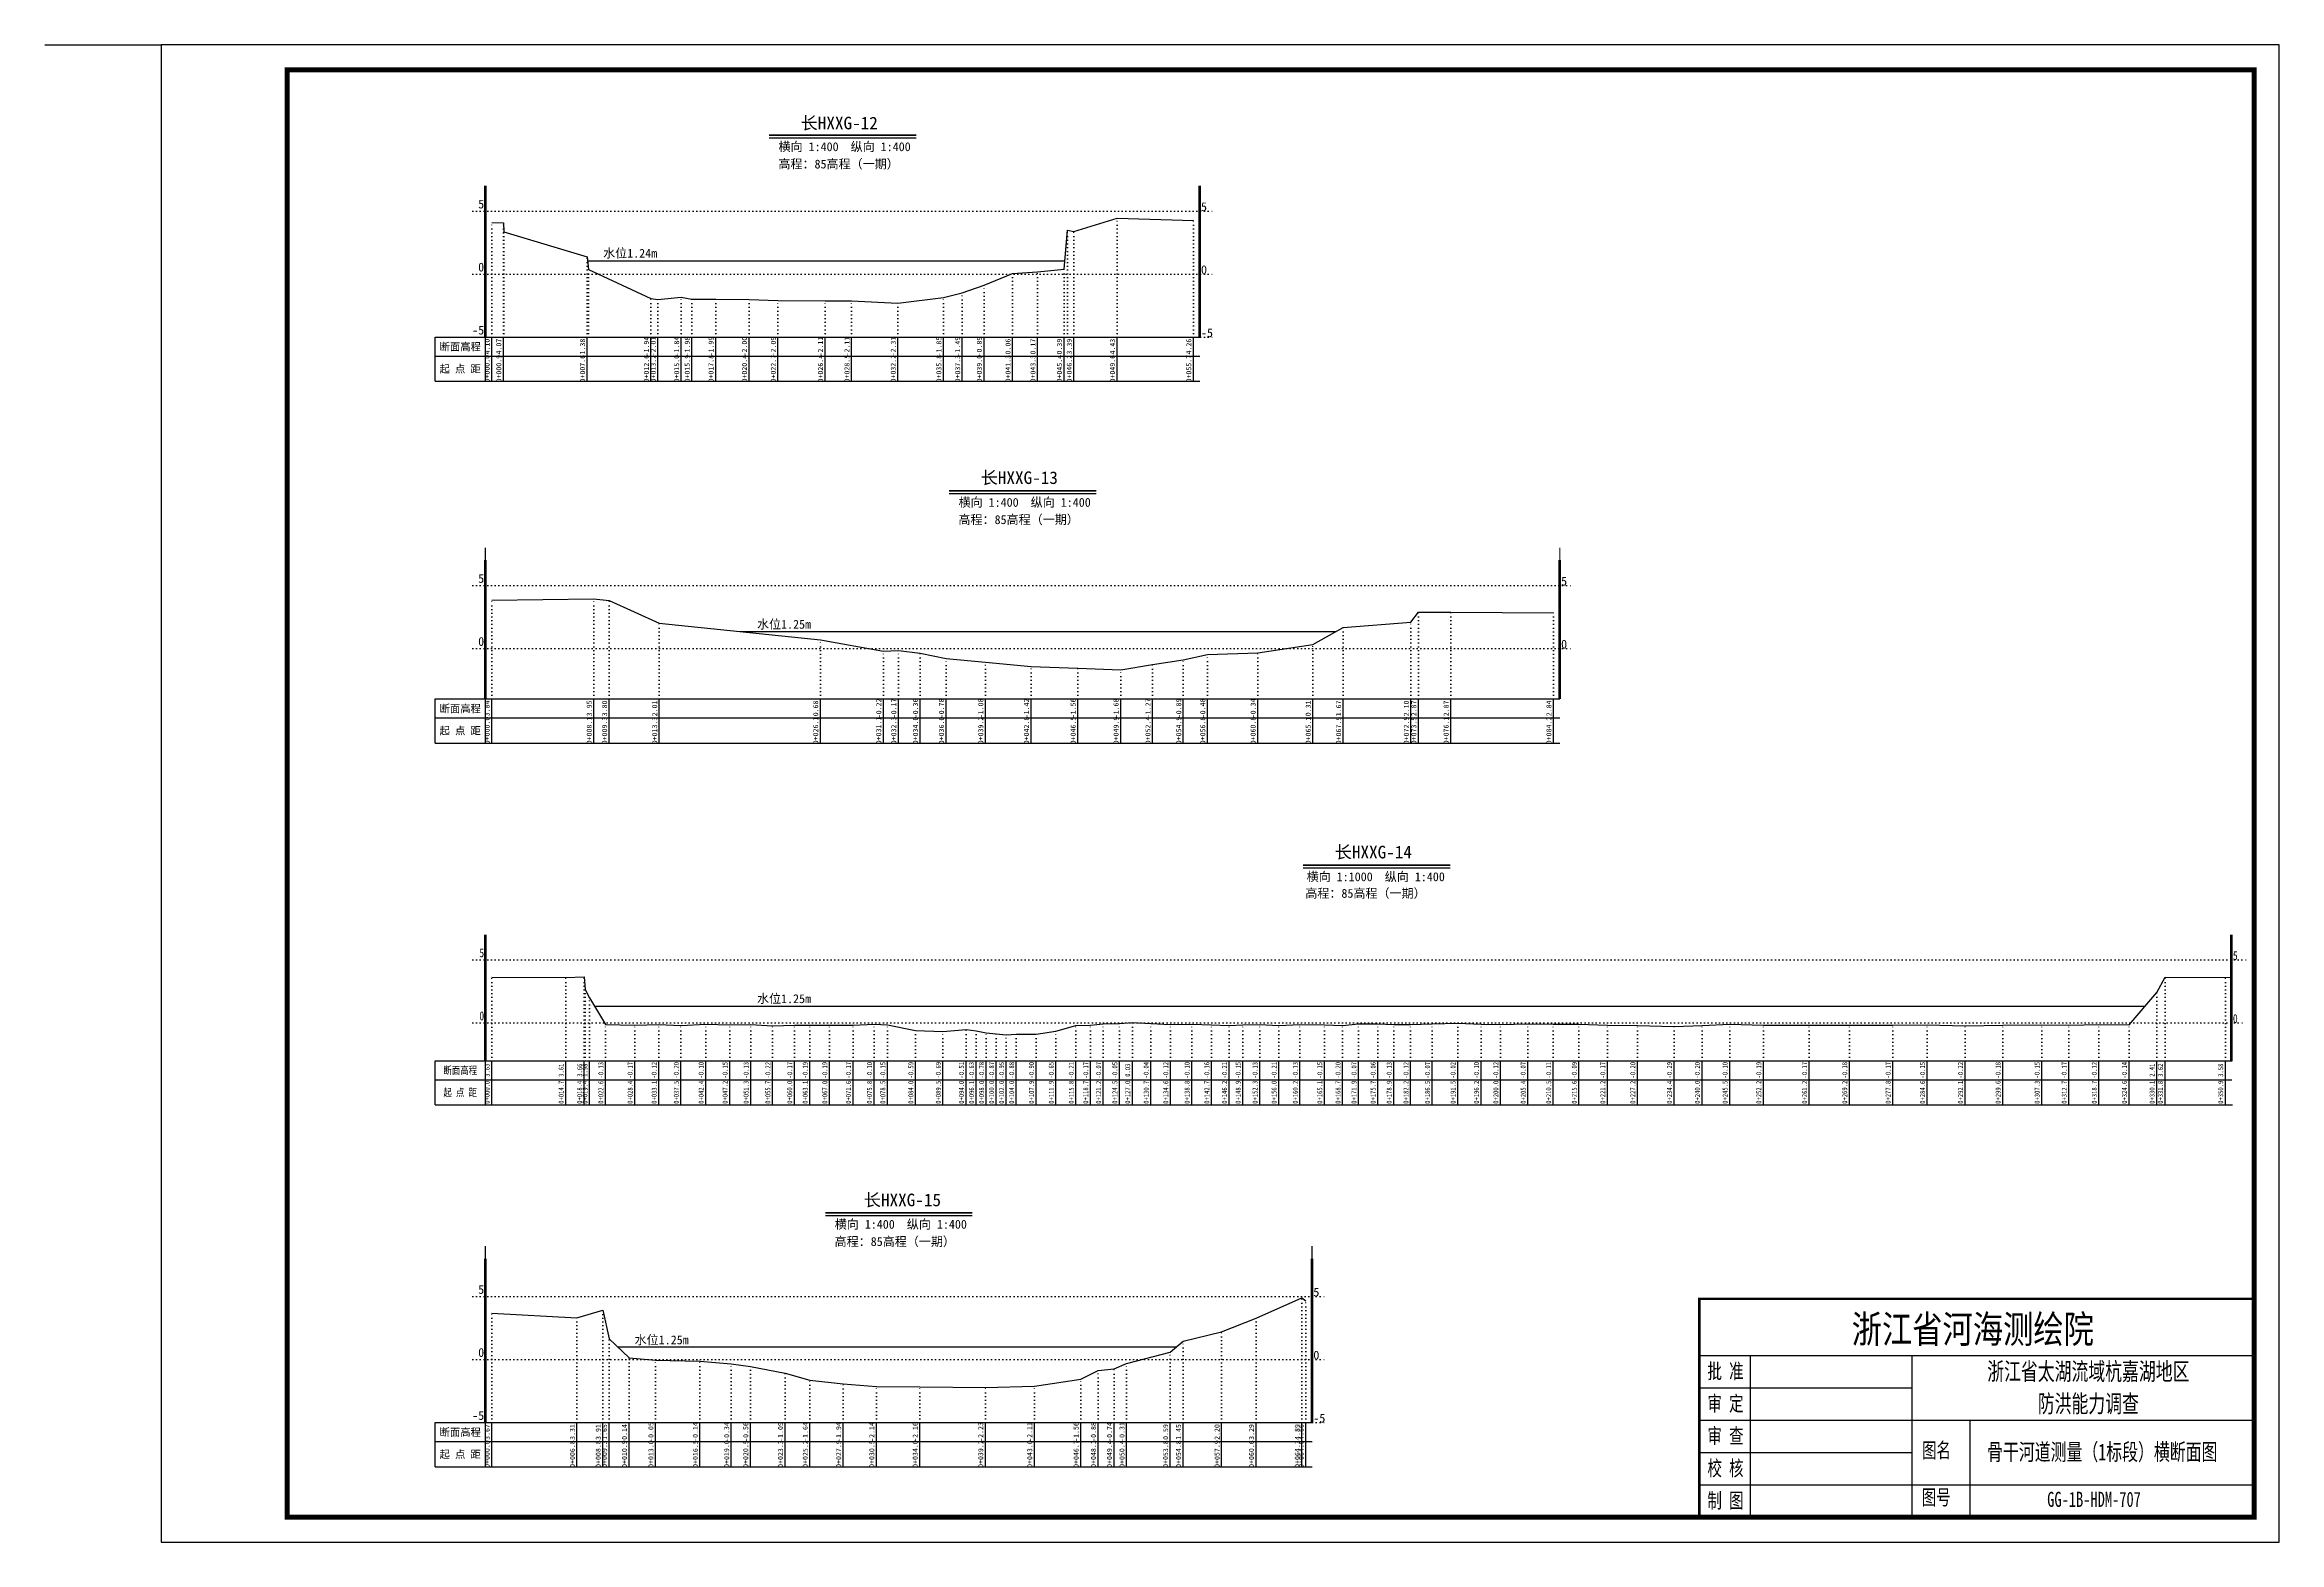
# Model space of a CAD drawing. Header units: millimetres. Extents: x 518104 to 520297, y 3371901 to 3372198.
# Drawn here: x 519410.5 to 519853.5, y 3371900.9 to 3372197.9 of the extents above; entities that cross this region are included whole.
import ezdxf
from ezdxf.enums import TextEntityAlignment as Align

# ---------------------------------------------------------------- set-up
doc = ezdxf.new("R2010")
doc.units = ezdxf.units.MM
doc.header["$LTSCALE"] = 0.4
doc.header["$MEASUREMENT"] = 0
doc.linetypes.add('X4', pattern=[1.6, 0, -1.6])
for name, color, linetype in [('DMX', 1, 'Continuous'), ('TEXT', 7, 'Continuous'), ('zdm1', 5, 'Continuous'), ('ZDMT5', 3, 'Continuous'), ('图框', 7, 'Continuous'), ('断面名称', 5, 'Continuous'), ('比例尺', 3, 'Continuous'), ('水位', 4, 'Continuous')]:
    doc.layers.add(name, color=color, linetype=linetype)
doc.styles.add('HDM', font='仿宋_GB2312.ttf')
doc.styles.add('tk2', font='SimSun.ttf', dxfattribs={"width": 0.8})

msp = doc.modelspace()

# ---------------------------------------------------------------- linework, layer by layer
at = {"linetype": 'Continuous'}
msp.add_lwpolyline([(519410.48, 3372197.87), (519433.54, 3372197.87)], dxfattribs=at)
at = {"lineweight": 100, "const_width": 0.5}
msp.add_lwpolyline([(519848.54, 3371949.15), (519738.54, 3371949.15), (519738.54, 3371905.87), (519848.54, 3371905.87), (519848.54, 3371949.15)], dxfattribs=at)
at = {"layer": 'DMX', "linetype": 'Continuous', "flags": 128}
for points in [[(519499.12, 3372162.62), (519501.44, 3372162.55), (519501.52, 3372160.77), (519518.04, 3372155.82), (519518.29, 3372153.27), (519530.69, 3372147.52), (519532.07, 3372147.35), (519536.69, 3372147.77), (519538.79, 3372147.42), (519543.52, 3372147.4), (519550.14, 3372147.37), (519555.87, 3372147.15), (519565.22, 3372147.1), (519570.47, 3372147.1), (519579.64, 3372146.6), (519588.69, 3372147.75), (519592.42, 3372148.65), (519596.72, 3372150.15), (519602.39, 3372152.52), (519607.34, 3372152.8), (519612.59, 3372153.35), (519613.27, 3372161.12), (519614.54, 3372160.85), (519623.12, 3372163.45), (519638.24, 3372163.02)], [(519499.12, 3372087.72), (519519.37, 3372088), (519522.42, 3372087.62), (519532.34, 3372083.15), (519564.27, 3372079.82), (519576.77, 3372077.57), (519579.74, 3372077.7), (519584.04, 3372077.22), (519589.19, 3372076.17), (519596.99, 3372075.42), (519606.04, 3372074.57), (519615.32, 3372074.22), (519623.82, 3372073.92), (519630.14, 3372074.95), (519636.24, 3372075.9), (519641.02, 3372076.92), (519650.99, 3372077.27), (519661.92, 3372078.9), (519667.94, 3372082.3), (519681.37, 3372083.37), (519682.87, 3372085.3), (519689.27, 3372085.3), (519709.64, 3372085.22)], [(519499.12, 3372012.95), (519513.81, 3372012.9), (519517.47, 3372013.02), (519517.64, 3372010.5), (519518.53, 3372008.82), (519521.68, 3372003.55), (519527.48, 3372003.45), (519532.24, 3372003.57), (519536.63, 3372003.37), (519541.56, 3372003.62), (519546.3, 3372003.5), (519550.46, 3372003.55), (519554.79, 3372003.32), (519559.12, 3372003.45), (519562.19, 3372003.4), (519566.08, 3372003.4), (519570.75, 3372003.45), (519574.95, 3372003.62), (519577.59, 3372003.5), (519583.14, 3372002.4), (519588.58, 3372002.15), (519593.16, 3372002.6), (519595.18, 3372002.3), (519597.16, 3372001.92), (519599.15, 3372001.7), (519601.13, 3372001.5), (519603.12, 3372001.67), (519607.05, 3372001.62), (519610.98, 3372002.25), (519614.94, 3372003.35), (519617.81, 3372003.45), (519620.36, 3372003.7), (519623.59, 3372003.75), (519626.13, 3372003.95), (519629.8, 3372003.77), (519633.69, 3372003.57), (519637.91, 3372003.62), (519641.83, 3372003.47), (519645.33, 3372003.35), (519648.03, 3372003.5), (519651.38, 3372003.55), (519655.16, 3372003.35), (519659.36, 3372003.55), (519664.22, 3372003.5), (519667.83, 3372003.37), (519671, 3372003.7), (519674.79, 3372003.72), (519677.98, 3372003.55), (519681.31, 3372003.57), (519685.57, 3372003.7), (519690.64, 3372003.82), (519695.27, 3372003.62), (519699.13, 3372003.57), (519704.55, 3372003.7), (519709.6, 3372003.6), (519714.68, 3372003.65), (519720.33, 3372003.45), (519726.29, 3372003.37), (519733.55, 3372003.15), (519739.08, 3372003.37), (519744.57, 3372003.62), (519751.27, 3372003.4), (519760.34, 3372003.45), (519768.3, 3372003.42), (519776.9, 3372003.45), (519783.72, 3372003.5), (519791.26, 3372003.32), (519798.7, 3372003.42), (519806.45, 3372003.5), (519811.82, 3372003.45), (519817.78, 3372003.57), (519823.75, 3372003.52), (519829.23, 3372009.9), (519830.89, 3372012.92), (519843.96, 3372012.85)], [(519499.12, 3371946.3), (519516.02, 3371945.4), (519521.14, 3371946.9), (519522.42, 3371941.25), (519526.34, 3371937.47), (519531.59, 3371937), (519540.39, 3371936.77), (519546.62, 3371936.27), (519550.39, 3371935.72), (519557.29, 3371934.4), (519562.19, 3371933.02), (519568.82, 3371932.27), (519575.39, 3371931.77), (519583.99, 3371931.72), (519596.99, 3371931.55), (519606.72, 3371931.85), (519615.89, 3371933.22), (519619.34, 3371934.92), (519622.52, 3371935.27), (519624.99, 3371936.35), (519633.64, 3371938.6), (519636.22, 3371940.75), (519643.84, 3371942.62), (519650.67, 3371945.35), (519659.74, 3371949.35), (519660.52, 3371948.77)]]:
    msp.add_lwpolyline(points, dxfattribs=at)
at = {"layer": 'TEXT', "color": 0}
for p, q in [((519738.54, 3371937.95, 0), (519848.54, 3371937.95, 0)), ((519748.62, 3371937.95, 0), (519748.62, 3371912.29, 0)), ((519780.71, 3371937.95, 0), (519780.71, 3371912.29, 0)), ((519738.54, 3371931.54, 0), (519780.71, 3371931.54, 0)), ((519738.54, 3371925.12, 0), (519780.71, 3371925.12, 0)), ((519780.71, 3371925.12, 0), (519848.54, 3371925.12, 0)), ((519792.19, 3371925.12, 0), (519792.19, 3371905.87, 0)), ((519738.54, 3371918.7, 0), (519780.71, 3371918.7, 0)), ((519738.54, 3371912.29, 0), (519848.54, 3371912.29, 0)), ((519748.62, 3371912.29, 0), (519748.62, 3371905.87, 0)), ((519780.71, 3371912.29, 0), (519780.71, 3371905.87, 0))]:
    msp.add_line(p, q, dxfattribs=at)
at = {"layer": 'zdm1', "linetype": 'Continuous'}
for p, q in [((519497.74, 3372139.87), (519497.74, 3372169.87)), ((519497.99, 3372139.87), (519497.99, 3372169.87)), ((519639.37, 3372139.87), (519639.37, 3372169.87)), ((519639.62, 3372139.87), (519639.62, 3372169.87)), ((519487.87, 3372139.87), (519499.12, 3372139.87)), ((519487.87, 3372131.12), (519487.87, 3372139.87)), ((519487.87, 3372136.12), (519639.49, 3372136.12)), ((519497.87, 3372131.12), (519497.87, 3372139.87)), ((519499.12, 3372139.87), (519639.49, 3372139.87)), ((519487.87, 3372131.12), (519639.49, 3372131.12)), ((519497.74, 3372068.12), (519497.74, 3372095.62)), ((519497.99, 3372068.12), (519497.99, 3372095.62)), ((519710.77, 3372068.12), (519710.77, 3372095.62)), ((519711.02, 3372068.12), (519711.02, 3372095.62)), ((519487.87, 3372068.12), (519499.12, 3372068.12)), ((519487.87, 3372059.37), (519487.87, 3372068.12)), ((519497.87, 3372059.37), (519497.87, 3372068.12)), ((519499.12, 3372068.12), (519710.89, 3372068.12)), ((519487.87, 3372064.37), (519710.89, 3372064.37)), ((519487.87, 3372059.37), (519710.89, 3372059.37)), ((519497.74, 3371996.37), (519497.74, 3372021.37)), ((519497.99, 3371996.37), (519497.99, 3372021.37)), ((519843.96, 3371996.37), (519843.96, 3372021.37)), ((519844.21, 3371996.37), (519844.21, 3372021.37)), ((519487.87, 3371996.37), (519499.12, 3371996.37)), ((519487.87, 3371987.62), (519487.87, 3371996.37)), ((519497.87, 3371987.62), (519497.87, 3371996.37)), ((519499.12, 3371996.37), (519844.21, 3371996.37)), ((519487.87, 3371992.62), (519844.14, 3371992.62)), ((519487.87, 3371987.62), (519844.29, 3371987.62)), ((519497.74, 3371924.62), (519497.74, 3371957.12)), ((519497.99, 3371924.62), (519497.99, 3371957.12)), ((519661.64, 3371924.62), (519661.64, 3371957.12)), ((519661.89, 3371924.62), (519661.89, 3371957.12)), ((519487.87, 3371924.62), (519499.12, 3371924.62)), ((519487.87, 3371915.87), (519487.87, 3371924.62)), ((519497.87, 3371915.87), (519497.87, 3371924.62)), ((519499.12, 3371924.62), (519661.77, 3371924.62)), ((519487.87, 3371920.87), (519661.77, 3371920.87)), ((519487.87, 3371915.87), (519661.77, 3371915.87))]:
    msp.add_line(p, q, dxfattribs=at)
at = {"layer": 'zdm1', "linetype": 'X4'}
for p, q in [((519495.37, 3372164.87), (519641.99, 3372164.87)), ((519495.37, 3372152.37), (519641.99, 3372152.37)), ((519495.37, 3372139.87), (519641.99, 3372139.87)), ((519495.37, 3372090.62), (519713.39, 3372090.62)), ((519495.37, 3372078.12), (519713.39, 3372078.12)), ((519495.37, 3372016.37), (519847.24, 3372016.37)), ((519495.37, 3372003.87), (519846.69, 3372003.87)), ((519495.37, 3371949.62), (519664.27, 3371949.62)), ((519495.37, 3371937.12), (519664.27, 3371937.12)), ((519495.37, 3371924.62), (519664.27, 3371924.62))]:
    msp.add_line(p, q, dxfattribs=at)
at = {"layer": 'zdm1', "linetype": 'Continuous', "flags": 128}
for points in [[(519497.87, 3372167.37, 0.25, 0.25, 0), (519497.87, 3372169.87, 0.25, 0.25, 0)], [(519639.49, 3372167.37, 0.25, 0.25, 0), (519639.49, 3372169.87, 0.25, 0.25, 0)], [(519497.87, 3372162.37, 0.25, 0.25, 0), (519497.87, 3372164.87, 0.25, 0.25, 0)], [(519639.49, 3372162.37, 0.25, 0.25, 0), (519639.49, 3372164.87, 0.25, 0.25, 0)], [(519497.87, 3372157.37, 0.25, 0.25, 0), (519497.87, 3372159.87, 0.25, 0.25, 0)], [(519639.49, 3372157.37, 0.25, 0.25, 0), (519639.49, 3372159.87, 0.25, 0.25, 0)], [(519497.87, 3372152.37, 0.25, 0.25, 0), (519497.87, 3372154.87, 0.25, 0.25, 0)], [(519639.49, 3372152.37, 0.25, 0.25, 0), (519639.49, 3372154.87, 0.25, 0.25, 0)], [(519497.87, 3372147.37, 0.25, 0.25, 0), (519497.87, 3372149.87, 0.25, 0.25, 0)], [(519639.49, 3372147.37, 0.25, 0.25, 0), (519639.49, 3372149.87, 0.25, 0.25, 0)], [(519497.87, 3372142.37, 0.25, 0.25, 0), (519497.87, 3372144.87, 0.25, 0.25, 0)], [(519639.49, 3372142.37, 0.25, 0.25, 0), (519639.49, 3372144.87, 0.25, 0.25, 0)], [(519497.87, 3372095.62, 0.25, 0.25, 0), (519497.87, 3372098.12, 0.25, 0.25, 0)], [(519710.89, 3372095.62, 0.25, 0.25, 0), (519710.89, 3372098.12, 0.25, 0.25, 0)], [(519497.87, 3372090.62, 0.25, 0.25, 0), (519497.87, 3372093.12, 0.25, 0.25, 0)], [(519710.89, 3372090.62, 0.25, 0.25, 0), (519710.89, 3372093.12, 0.25, 0.25, 0)], [(519497.87, 3372085.62, 0.25, 0.25, 0), (519497.87, 3372088.12, 0.25, 0.25, 0)], [(519710.89, 3372085.62, 0.25, 0.25, 0), (519710.89, 3372088.12, 0.25, 0.25, 0)], [(519497.87, 3372080.62, 0.25, 0.25, 0), (519497.87, 3372083.12, 0.25, 0.25, 0)], [(519710.89, 3372080.62, 0.25, 0.25, 0), (519710.89, 3372083.12, 0.25, 0.25, 0)], [(519497.87, 3372075.62, 0.25, 0.25, 0), (519497.87, 3372078.12, 0.25, 0.25, 0)], [(519710.89, 3372075.62, 0.25, 0.25, 0), (519710.89, 3372078.12, 0.25, 0.25, 0)], [(519497.87, 3372070.62, 0.25, 0.25, 0), (519497.87, 3372073.12, 0.25, 0.25, 0)], [(519710.89, 3372070.62, 0.25, 0.25, 0), (519710.89, 3372073.12, 0.25, 0.25, 0)], [(519497.87, 3372018.87, 0.25, 0.25, 0), (519497.87, 3372021.37, 0.25, 0.25, 0)], [(519844.09, 3372018.87, 0.25, 0.25, 0), (519844.09, 3372021.37, 0.25, 0.25, 0)], [(519497.87, 3372013.87, 0.25, 0.25, 0), (519497.87, 3372016.37, 0.25, 0.25, 0)], [(519844.09, 3372013.87, 0.25, 0.25, 0), (519844.09, 3372016.37, 0.25, 0.25, 0)], [(519497.87, 3372008.87, 0.25, 0.25, 0), (519497.87, 3372011.37, 0.25, 0.25, 0)], [(519844.09, 3372008.87, 0.25, 0.25, 0), (519844.09, 3372011.37, 0.25, 0.25, 0)], [(519497.87, 3372003.87, 0.25, 0.25, 0), (519497.87, 3372006.37, 0.25, 0.25, 0)], [(519844.09, 3372003.87, 0.25, 0.25, 0), (519844.09, 3372006.37, 0.25, 0.25, 0)], [(519497.87, 3371998.87, 0.25, 0.25, 0), (519497.87, 3372001.37, 0.25, 0.25, 0)], [(519844.09, 3371998.87, 0.25, 0.25, 0), (519844.09, 3372001.37, 0.25, 0.25, 0)], [(519497.87, 3371957.12, 0.25, 0.25, 0), (519497.87, 3371959.62, 0.25, 0.25, 0)], [(519661.77, 3371957.12, 0.25, 0.25, 0), (519661.77, 3371959.62, 0.25, 0.25, 0)], [(519497.87, 3371952.12, 0.25, 0.25, 0), (519497.87, 3371954.62, 0.25, 0.25, 0)], [(519661.77, 3371952.12, 0.25, 0.25, 0), (519661.77, 3371954.62, 0.25, 0.25, 0)], [(519497.87, 3371947.12, 0.25, 0.25, 0), (519497.87, 3371949.62, 0.25, 0.25, 0)], [(519661.77, 3371947.12, 0.25, 0.25, 0), (519661.77, 3371949.62, 0.25, 0.25, 0)], [(519497.87, 3371942.12, 0.25, 0.25, 0), (519497.87, 3371944.62, 0.25, 0.25, 0)], [(519661.77, 3371942.12, 0.25, 0.25, 0), (519661.77, 3371944.62, 0.25, 0.25, 0)], [(519497.87, 3371937.12, 0.25, 0.25, 0), (519497.87, 3371939.62, 0.25, 0.25, 0)], [(519661.77, 3371937.12, 0.25, 0.25, 0), (519661.77, 3371939.62, 0.25, 0.25, 0)], [(519497.87, 3371932.12, 0.25, 0.25, 0), (519497.87, 3371934.62, 0.25, 0.25, 0)], [(519661.77, 3371932.12, 0.25, 0.25, 0), (519661.77, 3371934.62, 0.25, 0.25, 0)], [(519497.87, 3371927.12, 0.25, 0.25, 0), (519497.87, 3371929.62, 0.25, 0.25, 0)], [(519661.77, 3371927.12, 0.25, 0.25, 0), (519661.77, 3371929.62, 0.25, 0.25, 0)]]:
    msp.add_lwpolyline(points, format="xyseb", dxfattribs=at)
at = {"layer": 'ZDMT5', "linetype": 'X4'}
for p, q in [((519499.12, 3372139.87), (519499.12, 3372162.62)), ((519501.44, 3372139.87), (519501.44, 3372162.55)), ((519623.12, 3372139.87), (519623.12, 3372163.45)), ((519638.24, 3372139.87), (519638.24, 3372163.02)), ((519501.52, 3372139.87), (519501.52, 3372160.77)), ((519613.27, 3372139.87), (519613.27, 3372161.12)), ((519614.54, 3372139.87), (519614.54, 3372160.85)), ((519518.04, 3372139.87), (519518.04, 3372155.82)), ((519518.29, 3372139.87), (519518.29, 3372153.27)), ((519596.72, 3372139.87), (519596.72, 3372150.15)), ((519602.39, 3372139.87), (519602.39, 3372152.52)), ((519607.34, 3372139.87), (519607.34, 3372152.8)), ((519612.59, 3372139.87), (519612.59, 3372153.35)), ((519530.69, 3372139.87), (519530.69, 3372147.52)), ((519532.07, 3372139.87), (519532.07, 3372147.35)), ((519536.69, 3372139.87), (519536.69, 3372147.77)), ((519538.79, 3372139.87), (519538.79, 3372147.42)), ((519543.52, 3372139.87), (519543.52, 3372147.4)), ((519550.14, 3372139.87), (519550.14, 3372147.37)), ((519555.87, 3372139.87), (519555.87, 3372147.15)), ((519565.22, 3372139.87), (519565.22, 3372147.1)), ((519570.47, 3372139.87), (519570.47, 3372147.1)), ((519579.64, 3372139.87), (519579.64, 3372146.6)), ((519588.69, 3372139.87), (519588.69, 3372147.75)), ((519592.42, 3372139.87), (519592.42, 3372148.65)), ((519499.12, 3372068.12), (519499.12, 3372087.72)), ((519519.37, 3372068.12), (519519.37, 3372088)), ((519522.42, 3372068.12), (519522.42, 3372087.62)), ((519532.34, 3372068.12), (519532.34, 3372083.15)), ((519681.37, 3372068.12), (519681.37, 3372083.37)), ((519682.87, 3372068.12), (519682.87, 3372085.3)), ((519689.27, 3372068.12), (519689.27, 3372085.3)), ((519709.64, 3372068.12), (519709.64, 3372085.22)), ((519564.27, 3372068.12), (519564.27, 3372079.82)), ((519661.92, 3372068.12), (519661.92, 3372078.9)), ((519667.94, 3372068.12), (519667.94, 3372082.3)), ((519576.77, 3372068.12), (519576.77, 3372077.57)), ((519579.74, 3372068.12), (519579.74, 3372077.7)), ((519584.04, 3372068.12), (519584.04, 3372077.22)), ((519589.19, 3372068.12), (519589.19, 3372076.17)), ((519596.99, 3372068.12), (519596.99, 3372075.42)), ((519606.04, 3372068.12), (519606.04, 3372074.57)), ((519615.32, 3372068.12), (519615.32, 3372074.22)), ((519623.82, 3372068.12), (519623.82, 3372073.92)), ((519630.14, 3372068.12), (519630.14, 3372074.95)), ((519636.24, 3372068.12), (519636.24, 3372075.9)), ((519641.02, 3372068.12), (519641.02, 3372076.92)), ((519650.99, 3372068.12), (519650.99, 3372077.27)), ((519499.12, 3371996.37), (519499.12, 3372012.95)), ((519513.81, 3371996.37), (519513.81, 3372012.9)), ((519517.47, 3371996.37), (519517.47, 3372013.02)), ((519830.89, 3371996.37), (519830.89, 3372012.92)), ((519842.84, 3371996.37), (519842.84, 3372012.82)), ((519517.64, 3371996.37), (519517.64, 3372010.5)), ((519518.53, 3371996.37), (519518.53, 3372008.82)), ((519829.23, 3371996.37), (519829.23, 3372009.9)), ((519521.68, 3371996.37), (519521.68, 3372003.55)), ((519527.48, 3371996.37), (519527.48, 3372003.45)), ((519532.24, 3371996.37), (519532.24, 3372003.57)), ((519536.63, 3371996.37), (519536.63, 3372003.37)), ((519541.56, 3371996.37), (519541.56, 3372003.62)), ((519546.3, 3371996.37), (519546.3, 3372003.5)), ((519550.46, 3371996.37), (519550.46, 3372003.55)), ((519554.79, 3371996.37), (519554.79, 3372003.32)), ((519559.12, 3371996.37), (519559.12, 3372003.45)), ((519562.19, 3371996.37), (519562.19, 3372003.4)), ((519566.08, 3371996.37), (519566.08, 3372003.4)), ((519570.75, 3371996.37), (519570.75, 3372003.45)), ((519574.95, 3371996.37), (519574.95, 3372003.62)), ((519577.59, 3371996.37), (519577.59, 3372003.5)), ((519614.94, 3371996.37), (519614.94, 3372003.35)), ((519617.81, 3371996.37), (519617.81, 3372003.45)), ((519620.36, 3371996.37), (519620.36, 3372003.7)), ((519623.59, 3371996.37), (519623.59, 3372003.75)), ((519626.13, 3371996.37), (519626.13, 3372003.95)), ((519629.8, 3371996.37), (519629.8, 3372003.77)), ((519633.69, 3371996.37), (519633.69, 3372003.57)), ((519637.91, 3371996.37), (519637.91, 3372003.62)), ((519641.83, 3371996.37), (519641.83, 3372003.47)), ((519645.33, 3371996.37), (519645.33, 3372003.35)), ((519648.03, 3371996.37), (519648.03, 3372003.5)), ((519651.38, 3371996.37), (519651.38, 3372003.55)), ((519655.16, 3371996.37), (519655.16, 3372003.35)), ((519659.36, 3371996.37), (519659.36, 3372003.55)), ((519664.22, 3371996.37), (519664.22, 3372003.5)), ((519667.83, 3371996.37), (519667.83, 3372003.37)), ((519671, 3371996.37), (519671, 3372003.7)), ((519674.79, 3371996.37), (519674.79, 3372003.72)), ((519677.98, 3371996.37), (519677.98, 3372003.55)), ((519681.31, 3371996.37), (519681.31, 3372003.57)), ((519685.57, 3371996.37), (519685.57, 3372003.7)), ((519690.64, 3371996.37), (519690.64, 3372003.82)), ((519695.27, 3371996.37), (519695.27, 3372003.62)), ((519699.13, 3371996.37), (519699.13, 3372003.57)), ((519704.55, 3371996.37), (519704.55, 3372003.7)), ((519709.6, 3371996.37), (519709.6, 3372003.6)), ((519714.68, 3371996.37), (519714.68, 3372003.65)), ((519720.33, 3371996.37), (519720.33, 3372003.45)), ((519726.29, 3371996.37), (519726.29, 3372003.37)), ((519733.55, 3371996.37), (519733.55, 3372003.15)), ((519739.08, 3371996.37), (519739.08, 3372003.37)), ((519744.57, 3371996.37), (519744.57, 3372003.62)), ((519751.27, 3371996.37), (519751.27, 3372003.4)), ((519760.34, 3371996.37), (519760.34, 3372003.45)), ((519768.3, 3371996.37), (519768.3, 3372003.42)), ((519776.9, 3371996.37), (519776.9, 3372003.45)), ((519783.72, 3371996.37), (519783.72, 3372003.5)), ((519791.26, 3371996.37), (519791.26, 3372003.32)), ((519798.7, 3371996.37), (519798.7, 3372003.42)), ((519806.45, 3371996.37), (519806.45, 3372003.5)), ((519811.82, 3371996.37), (519811.82, 3372003.45)), ((519817.78, 3371996.37), (519817.78, 3372003.57)), ((519823.75, 3371996.37), (519823.75, 3372003.52)), ((519583.14, 3371996.37), (519583.14, 3372002.4)), ((519588.58, 3371996.37), (519588.58, 3372002.15)), ((519593.16, 3371996.37), (519593.16, 3372002.6)), ((519595.18, 3371996.37), (519595.18, 3372002.3)), ((519597.16, 3371996.37), (519597.16, 3372001.92)), ((519599.15, 3371996.37), (519599.15, 3372001.7)), ((519601.13, 3371996.37), (519601.13, 3372001.5)), ((519603.12, 3371996.37), (519603.12, 3372001.67)), ((519607.05, 3371996.37), (519607.05, 3372001.62)), ((519610.98, 3371996.37), (519610.98, 3372002.25)), ((519499.12, 3371924.62), (519499.12, 3371946.3)), ((519516.02, 3371924.62), (519516.02, 3371945.4)), ((519521.14, 3371924.62), (519521.14, 3371946.9)), ((519650.67, 3371924.62), (519650.67, 3371945.35)), ((519659.74, 3371924.62), (519659.74, 3371949.35)), ((519660.52, 3371924.62), (519660.52, 3371948.77)), ((519522.42, 3371924.62), (519522.42, 3371941.25)), ((519643.84, 3371924.62), (519643.84, 3371942.62)), ((519526.34, 3371924.62), (519526.34, 3371937.47)), ((519531.59, 3371924.62), (519531.59, 3371937)), ((519540.39, 3371924.62), (519540.39, 3371936.77)), ((519633.64, 3371924.62), (519633.64, 3371938.6)), ((519636.22, 3371924.62), (519636.22, 3371940.75)), ((519546.62, 3371924.62), (519546.62, 3371936.27)), ((519550.39, 3371924.62), (519550.39, 3371935.72)), ((519557.29, 3371924.62), (519557.29, 3371934.4)), ((519562.19, 3371924.62), (519562.19, 3371933.02)), ((519568.82, 3371924.62), (519568.82, 3371932.27)), ((519615.89, 3371924.62), (519615.89, 3371933.22)), ((519619.34, 3371924.62), (519619.34, 3371934.92)), ((519622.52, 3371924.62), (519622.52, 3371935.27)), ((519624.99, 3371924.62), (519624.99, 3371936.35)), ((519575.39, 3371924.62), (519575.39, 3371931.77)), ((519583.99, 3371924.62), (519583.99, 3371931.72)), ((519596.99, 3371924.62), (519596.99, 3371931.55)), ((519606.72, 3371924.62), (519606.72, 3371931.85))]:
    msp.add_line(p, q, dxfattribs=at)
at = {"layer": 'ZDMT5', "linetype": 'Continuous'}
for p, q in [((519499.12, 3372131.12), (519499.12, 3372139.87)), ((519501.44, 3372131.12), (519501.44, 3372139.87)), ((519518.04, 3372131.12), (519518.04, 3372139.87)), ((519530.69, 3372131.12), (519530.69, 3372139.87)), ((519532.07, 3372131.12), (519532.07, 3372139.87)), ((519536.69, 3372131.12), (519536.69, 3372139.87)), ((519538.79, 3372131.12), (519538.79, 3372139.87)), ((519543.52, 3372131.12), (519543.52, 3372139.87)), ((519550.14, 3372131.12), (519550.14, 3372139.87)), ((519555.87, 3372131.12), (519555.87, 3372139.87)), ((519565.22, 3372131.12), (519565.22, 3372139.87)), ((519570.47, 3372131.12), (519570.47, 3372139.87)), ((519579.64, 3372131.12), (519579.64, 3372139.87)), ((519588.69, 3372131.12), (519588.69, 3372139.87)), ((519592.42, 3372131.12), (519592.42, 3372139.87)), ((519596.72, 3372131.12), (519596.72, 3372139.87)), ((519602.39, 3372131.12), (519602.39, 3372139.87)), ((519607.34, 3372131.12), (519607.34, 3372139.87)), ((519612.59, 3372131.12), (519612.59, 3372139.87)), ((519614.54, 3372131.12), (519614.54, 3372139.87)), ((519623.12, 3372131.12), (519623.12, 3372139.87)), ((519638.24, 3372131.12), (519638.24, 3372139.87)), ((519499.12, 3372059.37), (519499.12, 3372068.12)), ((519519.37, 3372059.37), (519519.37, 3372068.12)), ((519522.42, 3372059.37), (519522.42, 3372068.12)), ((519532.34, 3372059.37), (519532.34, 3372068.12)), ((519564.27, 3372059.37), (519564.27, 3372068.12)), ((519576.77, 3372059.37), (519576.77, 3372068.12)), ((519579.74, 3372059.37), (519579.74, 3372068.12)), ((519584.04, 3372059.37), (519584.04, 3372068.12)), ((519589.19, 3372059.37), (519589.19, 3372068.12)), ((519596.99, 3372059.37), (519596.99, 3372068.12)), ((519606.04, 3372059.37), (519606.04, 3372068.12)), ((519615.32, 3372059.37), (519615.32, 3372068.12)), ((519623.82, 3372059.37), (519623.82, 3372068.12)), ((519630.14, 3372059.37), (519630.14, 3372068.12)), ((519636.24, 3372059.37), (519636.24, 3372068.12)), ((519641.02, 3372059.37), (519641.02, 3372068.12)), ((519650.99, 3372059.37), (519650.99, 3372068.12)), ((519661.92, 3372059.37), (519661.92, 3372068.12)), ((519667.94, 3372059.37), (519667.94, 3372068.12)), ((519681.37, 3372059.37), (519681.37, 3372068.12)), ((519682.87, 3372059.37), (519682.87, 3372068.12)), ((519689.27, 3372059.37), (519689.27, 3372068.12)), ((519709.64, 3372059.37), (519709.64, 3372068.12)), ((519499.12, 3371987.62), (519499.12, 3371996.37)), ((519513.81, 3371987.62), (519513.81, 3371996.37)), ((519517.47, 3371987.62), (519517.47, 3371996.37)), ((519518.53, 3371987.62), (519518.53, 3371996.37)), ((519521.68, 3371987.62), (519521.68, 3371996.37)), ((519527.48, 3371987.62), (519527.48, 3371996.37)), ((519532.24, 3371987.62), (519532.24, 3371996.37)), ((519536.63, 3371987.62), (519536.63, 3371996.37)), ((519541.56, 3371987.62), (519541.56, 3371996.37)), ((519546.3, 3371987.62), (519546.3, 3371996.37)), ((519550.46, 3371987.62), (519550.46, 3371996.37)), ((519554.79, 3371987.62), (519554.79, 3371996.37)), ((519559.12, 3371987.62), (519559.12, 3371996.37)), ((519562.19, 3371987.62), (519562.19, 3371996.37)), ((519566.08, 3371987.62), (519566.08, 3371996.37)), ((519570.75, 3371987.62), (519570.75, 3371996.37)), ((519574.95, 3371987.62), (519574.95, 3371996.37)), ((519577.59, 3371987.62), (519577.59, 3371996.37)), ((519583.14, 3371987.62), (519583.14, 3371996.37)), ((519588.58, 3371987.62), (519588.58, 3371996.37)), ((519593.16, 3371987.62), (519593.16, 3371996.37)), ((519595.18, 3371987.62), (519595.18, 3371996.37)), ((519597.16, 3371987.62), (519597.16, 3371996.37)), ((519599.15, 3371987.62), (519599.15, 3371996.37)), ((519601.13, 3371987.62), (519601.13, 3371996.37)), ((519603.12, 3371987.62), (519603.12, 3371996.37)), ((519607.05, 3371987.62), (519607.05, 3371996.37)), ((519610.98, 3371987.62), (519610.98, 3371996.37)), ((519614.94, 3371987.62), (519614.94, 3371996.37)), ((519617.81, 3371987.62), (519617.81, 3371996.37)), ((519620.36, 3371987.62), (519620.36, 3371996.37)), ((519623.59, 3371987.62), (519623.59, 3371996.37)), ((519626.13, 3371987.62), (519626.13, 3371996.37)), ((519629.8, 3371987.62), (519629.8, 3371996.37)), ((519633.69, 3371987.62), (519633.69, 3371996.37)), ((519637.91, 3371987.62), (519637.91, 3371996.37)), ((519641.83, 3371987.62), (519641.83, 3371996.37)), ((519645.33, 3371987.62), (519645.33, 3371996.37)), ((519648.03, 3371987.62), (519648.03, 3371996.37)), ((519651.38, 3371987.62), (519651.38, 3371996.37)), ((519655.16, 3371987.62), (519655.16, 3371996.37)), ((519659.36, 3371987.62), (519659.36, 3371996.37)), ((519664.22, 3371987.62), (519664.22, 3371996.37)), ((519667.83, 3371987.62), (519667.83, 3371996.37)), ((519671, 3371987.62), (519671, 3371996.37)), ((519674.79, 3371987.62), (519674.79, 3371996.37)), ((519677.98, 3371987.62), (519677.98, 3371996.37)), ((519681.31, 3371987.62), (519681.31, 3371996.37)), ((519685.57, 3371987.62), (519685.57, 3371996.37)), ((519690.64, 3371987.62), (519690.64, 3371996.37)), ((519695.27, 3371987.62), (519695.27, 3371996.37)), ((519699.13, 3371987.62), (519699.13, 3371996.37)), ((519704.55, 3371987.62), (519704.55, 3371996.37)), ((519709.6, 3371987.62), (519709.6, 3371996.37)), ((519714.68, 3371987.62), (519714.68, 3371996.37)), ((519720.33, 3371987.62), (519720.33, 3371996.37)), ((519726.29, 3371987.62), (519726.29, 3371996.37)), ((519733.55, 3371987.62), (519733.55, 3371996.37)), ((519739.08, 3371987.62), (519739.08, 3371996.37)), ((519744.57, 3371987.62), (519744.57, 3371996.37)), ((519751.27, 3371987.62), (519751.27, 3371996.37)), ((519760.34, 3371987.62), (519760.34, 3371996.37)), ((519768.3, 3371987.62), (519768.3, 3371996.37)), ((519776.9, 3371987.62), (519776.9, 3371996.37)), ((519783.72, 3371987.62), (519783.72, 3371996.37)), ((519791.26, 3371987.62), (519791.26, 3371996.37)), ((519798.7, 3371987.62), (519798.7, 3371996.37)), ((519806.45, 3371987.62), (519806.45, 3371996.37)), ((519811.82, 3371987.62), (519811.82, 3371996.37)), ((519817.78, 3371987.62), (519817.78, 3371996.37)), ((519823.75, 3371987.62), (519823.75, 3371996.37)), ((519829.23, 3371987.62), (519829.23, 3371996.37)), ((519830.89, 3371987.62), (519830.89, 3371996.37)), ((519842.84, 3371987.62), (519842.84, 3371996.37)), ((519499.12, 3371915.87), (519499.12, 3371924.62)), ((519516.02, 3371915.87), (519516.02, 3371924.62)), ((519521.14, 3371915.87), (519521.14, 3371924.62)), ((519522.42, 3371915.87), (519522.42, 3371924.62)), ((519526.34, 3371915.87), (519526.34, 3371924.62)), ((519531.59, 3371915.87), (519531.59, 3371924.62)), ((519540.39, 3371915.87), (519540.39, 3371924.62)), ((519546.62, 3371915.87), (519546.62, 3371924.62)), ((519550.39, 3371915.87), (519550.39, 3371924.62)), ((519557.29, 3371915.87), (519557.29, 3371924.62)), ((519562.19, 3371915.87), (519562.19, 3371924.62)), ((519568.82, 3371915.87), (519568.82, 3371924.62)), ((519575.39, 3371915.87), (519575.39, 3371924.62)), ((519583.99, 3371915.87), (519583.99, 3371924.62)), ((519596.99, 3371915.87), (519596.99, 3371924.62)), ((519606.72, 3371915.87), (519606.72, 3371924.62)), ((519615.89, 3371915.87), (519615.89, 3371924.62)), ((519619.34, 3371915.87), (519619.34, 3371924.62)), ((519622.52, 3371915.87), (519622.52, 3371924.62)), ((519624.99, 3371915.87), (519624.99, 3371924.62)), ((519633.64, 3371915.87), (519633.64, 3371924.62)), ((519636.22, 3371915.87), (519636.22, 3371924.62)), ((519643.84, 3371915.87), (519643.84, 3371924.62)), ((519650.67, 3371915.87), (519650.67, 3371924.62)), ((519659.74, 3371915.87), (519659.74, 3371924.62)), ((519660.52, 3371915.87), (519660.52, 3371924.62))]:
    msp.add_line(p, q, dxfattribs=at)
at = {"layer": '图框', "flags": 128}
msp.add_lwpolyline([(519433.54, 3371900.87), (519853.54, 3371900.87), (519853.54, 3372197.87), (519433.54, 3372197.87)], close=True, dxfattribs=at)
at = {"layer": '图框', "const_width": 1, "flags": 128}
msp.add_lwpolyline([(519458.54, 3371905.87), (519848.54, 3371905.87), (519848.54, 3372192.87), (519458.54, 3372192.87)], close=True, dxfattribs=at)
at = {"layer": '比例尺', "color": 3, "linetype": 'Continuous', "lineweight": 40}
for p, q in [((519554.12, 3372179.91), (519583.24, 3372179.91)), ((519589.82, 3372109.38), (519618.94, 3372109.38)), ((519660.02, 3372035.13), (519689.14, 3372035.13)), ((519565.26, 3371966.21), (519594.38, 3371966.21))]:
    msp.add_line(p, q, dxfattribs=at)
at = {"layer": '比例尺', "color": 3, "linetype": 'Continuous'}
for p, q in [((519554.12, 3372179.41), (519583.24, 3372179.41)), ((519589.82, 3372108.88), (519618.94, 3372108.88)), ((519660.02, 3372034.63), (519689.14, 3372034.63)), ((519565.26, 3371965.71), (519594.38, 3371965.71))]:
    msp.add_line(p, q, dxfattribs=at)
at = {"layer": '水位', "color": 6, "linetype": 'Continuous', "flags": 128}
for points in [[(519518.12, 3372155.03), (519612.74, 3372155.03)], [(519548.38, 3372081.48), (519666.49, 3372081.48)], [(519519.48, 3372007.23), (519826.93, 3372007.23)], [(519524.06, 3371939.67), (519634.93, 3371939.67)]]:
    msp.add_lwpolyline(points, dxfattribs=at)

# ---------------------------------------------------------------- texts
at = {"layer": 'TEXT', "color": 7, "ltscale": 8, "style": 'tk2'}
for tag, p, s, height, width in [('浙江省河海测绘院', (519768.76, 3371940.39, 0), '（单位名称）', 5.5, 0.8), ('批 准', (519740.16, 3371933.32, 0), '批准', 3, 0.7), ('审 定', (519740.16, 3371926.91, 0), '审定', 3, 0.7), ('审 查', (519740.16, 3371920.49, 0), '审 查', 3, 0.7), ('图名', (519782.7, 3371917.62, 0), '审查', 3, 0.7), ('校 核', (519740.16, 3371914.07, 0), '校 核', 3, 0.7), ('制 图', (519740.16, 3371907.66, 0), '制 图', 3, 0.7), ('图号', (519782.65, 3371908.29, 0), '图号', 3, 0.7)]:
    msp.add_attdef(tag, p, s, height=height, dxfattribs=dict(at, width=width))
at = {"layer": 'TEXT', "color": 0, "style": 'tk2', "width": 0.7}
for tag, text, height, p in [('浙江省太湖流域杭嘉湖地区', '浙江省太湖流域杭嘉湖地区', 3.5, (519815.68, 3371934.77, -206.67)), ('防洪能力调查', '防洪能力调查', 3.5, (519815.68, 3371928.38, -206.67)), ('骨干河道测量（1标段）横断面图', '骨干河道测量（1标段）横断面图', 3.3, (519818.44, 3371918.8, -206.67)), ('GG-1B-HDM-707', 'GG-1B-HDM-001', 3, (519816.81, 3371909.4, -206.67))]:
    msp.add_attdef(tag, text=text, height=height, dxfattribs=at).set_placement(p, align=Align.MIDDLE_CENTER)
at = {"layer": 'zdm1', "linetype": 'Continuous', "style": 'HDM'}
for s, p in [('5', (519497.62, 3372164.87)), ('0', (519497.62, 3372152.37)), ('-5', (519497.62, 3372139.87)), ('5', (519497.62, 3372090.62)), ('0', (519497.62, 3372078.12)), ('5', (519497.62, 3371949.62)), ('0', (519497.62, 3371937.12)), ('-5', (519497.62, 3371924.62))]:
    msp.add_text(s, height=1.75, dxfattribs=at).set_placement(p, align=Align.BOTTOM_RIGHT)
for s, p in [('5', (519639.74, 3372164.87)), ('0', (519639.74, 3372152.37)), ('-5', (519639.74, 3372139.87)), ('5', (519711.14, 3372090.62)), ('0', (519711.14, 3372078.12)), ('5', (519662.02, 3371949.62)), ('0', (519662.02, 3371937.12)), ('-5', (519662.02, 3371924.62))]:
    msp.add_text(s, height=1.75, dxfattribs=at).set_placement(p)
for s, p in [('断面高程', (519492.87, 3372138)), ('起 点 距', (519492.87, 3372133.62)), ('断面高程', (519492.87, 3372066.25)), ('起 点 距', (519492.87, 3372061.87)), ('断面高程', (519492.87, 3371922.75)), ('起 点 距', (519492.87, 3371918.37))]:
    msp.add_text(s, height=1.5, dxfattribs=at).set_placement(p, align=Align.MIDDLE)
at = {"layer": 'zdm1', "linetype": 'Continuous', "style": 'HDM', "width": 0.8}
for s, p in [('5', (519497.62, 3372016.37)), ('0', (519497.62, 3372003.87))]:
    msp.add_text(s, height=1.75, dxfattribs=at).set_placement(p, align=Align.BOTTOM_RIGHT)
for s, p in [('5', (519844.34, 3372016.37)), ('0', (519844.34, 3372003.87))]:
    msp.add_text(s, height=1.75, dxfattribs=at).set_placement(p)
for s, p in [('断面高程', (519492.87, 3371994.5)), ('起 点 距', (519492.87, 3371990.12))]:
    msp.add_text(s, height=1.5, dxfattribs=at).set_placement(p, align=Align.MIDDLE)
at = {"layer": 'ZDMT5', "linetype": 'Continuous', "style": 'HDM'}
for s, p in [('4.10', (519498.99, 3372138)), ('0+000.0', (519498.99, 3372133.62)), ('4.07', (519501.32, 3372138)), ('0+000.9', (519501.32, 3372133.62)), ('1.38', (519517.92, 3372138)), ('0+007.6', (519517.92, 3372133.62)), ('-1.94', (519530.57, 3372138)), ('0+012.6', (519530.57, 3372133.62)), ('-2.01', (519531.94, 3372138)), ('0+013.2', (519531.94, 3372133.62)), ('-1.84', (519536.57, 3372138)), ('0+015.0', (519536.57, 3372133.62)), ('-1.98', (519538.67, 3372138)), ('0+015.9', (519538.67, 3372133.62)), ('-1.99', (519543.39, 3372138)), ('0+017.8', (519543.39, 3372133.62)), ('-2.00', (519550.02, 3372138)), ('0+020.4', (519550.02, 3372133.62)), ('-2.09', (519555.74, 3372138)), ('0+022.7', (519555.74, 3372133.62)), ('-2.11', (519565.09, 3372138)), ('0+026.4', (519565.09, 3372133.62)), ('-2.11', (519570.34, 3372138)), ('0+028.5', (519570.34, 3372133.62)), ('-2.31', (519579.52, 3372138)), ('0+032.2', (519579.52, 3372133.62)), ('-1.85', (519588.57, 3372138)), ('0+035.8', (519588.57, 3372133.62)), ('-1.49', (519592.29, 3372138)), ('0+037.3', (519592.29, 3372133.62)), ('-0.89', (519596.59, 3372138)), ('0+039.0', (519596.59, 3372133.62)), ('0.06', (519602.27, 3372138)), ('0+041.3', (519602.27, 3372133.62)), ('0.17', (519607.22, 3372138)), ('0+043.3', (519607.22, 3372133.62)), ('0.39', (519612.47, 3372138)), ('0+045.4', (519612.47, 3372133.62)), ('3.39', (519614.42, 3372138)), ('0+046.2', (519614.42, 3372133.62)), ('4.43', (519622.99, 3372138)), ('0+049.6', (519622.99, 3372133.62)), ('4.26', (519638.12, 3372138)), ('0+055.7', (519638.12, 3372133.62)), ('3.84', (519498.99, 3372066.25)), ('3.95', (519519.24, 3372066.25)), ('3.80', (519522.29, 3372066.25)), ('2.01', (519532.22, 3372066.25)), ('0.68', (519564.14, 3372066.25)), ('-0.22', (519576.64, 3372066.25)), ('-0.17', (519579.62, 3372066.25)), ('-0.36', (519583.92, 3372066.25)), ('-0.78', (519589.07, 3372066.25)), ('-1.08', (519596.87, 3372066.25)), ('-1.42', (519605.92, 3372066.25)), ('-1.56', (519615.19, 3372066.25)), ('-1.68', (519623.69, 3372066.25)), ('-1.27', (519630.02, 3372066.25)), ('-0.89', (519636.12, 3372066.25)), ('-0.48', (519640.89, 3372066.25)), ('-0.34', (519650.87, 3372066.25)), ('0.31', (519661.79, 3372066.25)), ('1.67', (519667.82, 3372066.25)), ('2.10', (519681.24, 3372066.25)), ('2.87', (519682.74, 3372066.25)), ('2.87', (519689.14, 3372066.25)), ('2.84', (519709.52, 3372066.25)), ('0+000.0', (519498.99, 3372061.87)), ('0+008.1', (519519.24, 3372061.87)), ('0+009.3', (519522.29, 3372061.87)), ('0+013.3', (519532.22, 3372061.87)), ('0+026.1', (519564.14, 3372061.87)), ('0+031.1', (519576.64, 3372061.87)), ('0+032.3', (519579.62, 3372061.87)), ('0+034.0', (519583.92, 3372061.87)), ('0+036.0', (519589.07, 3372061.87)), ('0+039.2', (519596.87, 3372061.87)), ('0+042.8', (519605.92, 3372061.87)), ('0+046.5', (519615.19, 3372061.87)), ('0+049.9', (519623.69, 3372061.87)), ('0+052.4', (519630.02, 3372061.87)), ('0+054.9', (519636.12, 3372061.87)), ('0+056.8', (519640.89, 3372061.87)), ('0+060.8', (519650.87, 3372061.87)), ('0+065.1', (519661.79, 3372061.87)), ('0+067.5', (519667.82, 3372061.87)), ('0+072.9', (519681.24, 3372061.87)), ('0+073.5', (519682.74, 3372061.87)), ('0+076.1', (519689.14, 3372061.87)), ('0+084.2', (519709.52, 3372061.87)), ('3.67', (519498.99, 3371922.75)), ('3.31', (519515.89, 3371922.75)), ('3.91', (519521.02, 3371922.75)), ('1.65', (519522.29, 3371922.75)), ('0.14', (519526.22, 3371922.75)), ('-0.05', (519531.47, 3371922.75)), ('-0.14', (519540.27, 3371922.75)), ('-0.34', (519546.49, 3371922.75)), ('-0.56', (519550.27, 3371922.75)), ('-1.09', (519557.17, 3371922.75)), ('-1.64', (519562.07, 3371922.75)), ('-1.94', (519568.69, 3371922.75)), ('-2.14', (519575.27, 3371922.75)), ('-2.16', (519583.87, 3371922.75)), ('-2.23', (519596.87, 3371922.75)), ('-2.11', (519606.59, 3371922.75)), ('-1.56', (519615.77, 3371922.75)), ('-0.88', (519619.22, 3371922.75)), ('-0.74', (519622.39, 3371922.75)), ('-0.31', (519624.87, 3371922.75)), ('0.59', (519633.52, 3371922.75)), ('1.45', (519636.09, 3371922.75)), ('2.20', (519643.72, 3371922.75)), ('3.29', (519650.54, 3371922.75)), ('4.89', (519659.62, 3371922.75)), ('4.66', (519660.39, 3371922.75)), ('0+000.0', (519498.99, 3371918.37)), ('0+006.8', (519515.89, 3371918.37)), ('0+008.8', (519521.02, 3371918.37)), ('0+009.3', (519522.29, 3371918.37)), ('0+010.9', (519526.22, 3371918.37)), ('0+013.0', (519531.47, 3371918.37)), ('0+016.5', (519540.27, 3371918.37)), ('0+019.0', (519546.49, 3371918.37)), ('0+020.5', (519550.27, 3371918.37)), ('0+023.3', (519557.17, 3371918.37)), ('0+025.2', (519562.07, 3371918.37)), ('0+027.9', (519568.69, 3371918.37)), ('0+030.5', (519575.27, 3371918.37)), ('0+034.0', (519583.87, 3371918.37)), ('0+039.2', (519596.87, 3371918.37)), ('0+043.0', (519606.59, 3371918.37)), ('0+046.7', (519615.77, 3371918.37)), ('0+048.1', (519619.22, 3371918.37)), ('0+049.4', (519622.39, 3371918.37)), ('0+050.4', (519624.87, 3371918.37)), ('0+053.8', (519633.52, 3371918.37)), ('0+054.8', (519636.09, 3371918.37)), ('0+057.9', (519643.72, 3371918.37)), ('0+060.6', (519650.54, 3371918.37)), ('0+064.3', (519659.62, 3371918.37)), ('0+064.6', (519660.39, 3371918.37))]:
    msp.add_text(s, height=1, rotation=90, dxfattribs=at).set_placement(p, align=Align.BOTTOM_CENTER)
at = {"layer": 'ZDMT5', "linetype": 'Continuous', "style": 'HDM', "width": 0.8}
for s, p in [('3.63', (519498.99, 3371994.5)), ('3.61', (519513.68, 3371994.5)), ('3.66', (519517.34, 3371994.5)), ('1.98', (519518.4, 3371994.5)), ('-0.13', (519521.55, 3371994.5)), ('-0.17', (519527.35, 3371994.5)), ('-0.12', (519532.11, 3371994.5)), ('-0.20', (519536.5, 3371994.5)), ('-0.10', (519541.43, 3371994.5)), ('-0.15', (519546.17, 3371994.5)), ('-0.13', (519550.33, 3371994.5)), ('-0.22', (519554.66, 3371994.5)), ('-0.17', (519558.99, 3371994.5)), ('-0.19', (519562.06, 3371994.5)), ('-0.19', (519565.95, 3371994.5)), ('-0.17', (519570.62, 3371994.5)), ('-0.10', (519574.82, 3371994.5)), ('-0.15', (519577.46, 3371994.5)), ('-0.59', (519583.01, 3371994.5)), ('-0.69', (519588.45, 3371994.5)), ('-0.51', (519593.03, 3371994.5)), ('-0.63', (519595.05, 3371994.5)), ('-0.78', (519597.03, 3371994.5)), ('-0.87', (519599.02, 3371994.5)), ('-0.95', (519601, 3371994.5)), ('-0.88', (519602.99, 3371994.5)), ('-0.90', (519606.92, 3371994.5)), ('-0.65', (519610.85, 3371994.5)), ('-0.21', (519614.81, 3371994.5)), ('-0.17', (519617.68, 3371994.5)), ('-0.07', (519620.23, 3371994.5)), ('-0.05', (519623.46, 3371994.5)), ('0.03', (519626, 3371994.5)), ('-0.04', (519629.67, 3371994.5)), ('-0.12', (519633.56, 3371994.5)), ('-0.10', (519637.78, 3371994.5)), ('-0.16', (519641.7, 3371994.5)), ('-0.21', (519645.2, 3371994.5)), ('-0.15', (519647.9, 3371994.5)), ('-0.13', (519651.25, 3371994.5)), ('-0.21', (519655.03, 3371994.5)), ('-0.13', (519659.23, 3371994.5)), ('-0.15', (519664.09, 3371994.5)), ('-0.20', (519667.7, 3371994.5)), ('-0.07', (519670.87, 3371994.5)), ('-0.06', (519674.66, 3371994.5)), ('-0.13', (519677.85, 3371994.5)), ('-0.12', (519681.18, 3371994.5)), ('-0.07', (519685.44, 3371994.5)), ('-0.02', (519690.51, 3371994.5)), ('-0.10', (519695.14, 3371994.5)), ('-0.12', (519699, 3371994.5)), ('-0.07', (519704.42, 3371994.5)), ('-0.11', (519709.47, 3371994.5)), ('-0.09', (519714.55, 3371994.5)), ('-0.17', (519720.2, 3371994.5)), ('-0.20', (519726.16, 3371994.5)), ('-0.29', (519733.42, 3371994.5)), ('-0.20', (519738.95, 3371994.5)), ('-0.10', (519744.44, 3371994.5)), ('-0.19', (519751.14, 3371994.5)), ('-0.17', (519760.21, 3371994.5)), ('-0.18', (519768.17, 3371994.5)), ('-0.17', (519776.77, 3371994.5)), ('-0.15', (519783.59, 3371994.5)), ('-0.22', (519791.13, 3371994.5)), ('-0.18', (519798.57, 3371994.5)), ('-0.15', (519806.32, 3371994.5)), ('-0.17', (519811.69, 3371994.5)), ('-0.12', (519817.65, 3371994.5)), ('-0.14', (519823.62, 3371994.5)), ('2.41', (519829.1, 3371994.5)), ('3.62', (519830.76, 3371994.5)), ('3.58', (519842.71, 3371994.5)), ('0+000.0', (519498.99, 3371990.12)), ('0+014.7', (519513.68, 3371990.12)), ('0+018.4', (519517.34, 3371990.12)), ('0+019.4', (519518.4, 3371990.12)), ('0+022.6', (519521.55, 3371990.12)), ('0+028.4', (519527.35, 3371990.12)), ('0+033.1', (519532.11, 3371990.12)), ('0+037.5', (519536.5, 3371990.12)), ('0+042.4', (519541.43, 3371990.12)), ('0+047.2', (519546.17, 3371990.12)), ('0+051.3', (519550.33, 3371990.12)), ('0+055.7', (519554.66, 3371990.12)), ('0+060.0', (519558.99, 3371990.12)), ('0+063.1', (519562.06, 3371990.12)), ('0+067.0', (519565.95, 3371990.12)), ('0+071.6', (519570.62, 3371990.12)), ('0+075.8', (519574.82, 3371990.12)), ('0+078.5', (519577.46, 3371990.12)), ('0+084.0', (519583.01, 3371990.12)), ('0+089.5', (519588.45, 3371990.12)), ('0+094.0', (519593.03, 3371990.12)), ('0+096.1', (519595.05, 3371990.12)), ('0+098.0', (519597.03, 3371990.12)), ('0+100.0', (519599.02, 3371990.12)), ('0+102.0', (519601, 3371990.12)), ('0+104.0', (519602.99, 3371990.12)), ('0+107.9', (519606.92, 3371990.12)), ('0+111.9', (519610.85, 3371990.12)), ('0+115.8', (519614.81, 3371990.12)), ('0+118.7', (519617.68, 3371990.12)), ('0+121.2', (519620.23, 3371990.12)), ('0+124.5', (519623.46, 3371990.12)), ('0+127.0', (519626, 3371990.12)), ('0+130.7', (519629.67, 3371990.12)), ('0+134.6', (519633.56, 3371990.12)), ('0+138.8', (519637.78, 3371990.12)), ('0+142.7', (519641.7, 3371990.12)), ('0+146.2', (519645.2, 3371990.12)), ('0+148.9', (519647.9, 3371990.12)), ('0+152.3', (519651.25, 3371990.12)), ('0+156.0', (519655.03, 3371990.12)), ('0+160.2', (519659.23, 3371990.12)), ('0+165.1', (519664.09, 3371990.12)), ('0+168.7', (519667.7, 3371990.12)), ('0+171.9', (519670.87, 3371990.12)), ('0+175.7', (519674.66, 3371990.12)), ('0+178.9', (519677.85, 3371990.12)), ('0+182.2', (519681.18, 3371990.12)), ('0+186.5', (519685.44, 3371990.12)), ('0+191.5', (519690.51, 3371990.12)), ('0+196.2', (519695.14, 3371990.12)), ('0+200.0', (519699, 3371990.12)), ('0+205.4', (519704.42, 3371990.12)), ('0+210.5', (519709.47, 3371990.12)), ('0+215.6', (519714.55, 3371990.12)), ('0+221.2', (519720.2, 3371990.12)), ('0+227.2', (519726.16, 3371990.12)), ('0+234.4', (519733.42, 3371990.12)), ('0+240.0', (519738.95, 3371990.12)), ('0+245.5', (519744.44, 3371990.12)), ('0+252.2', (519751.14, 3371990.12)), ('0+261.2', (519760.21, 3371990.12)), ('0+269.2', (519768.17, 3371990.12)), ('0+277.8', (519776.77, 3371990.12)), ('0+284.6', (519783.59, 3371990.12)), ('0+292.1', (519791.13, 3371990.12)), ('0+299.6', (519798.57, 3371990.12)), ('0+307.3', (519806.32, 3371990.12)), ('0+312.7', (519811.69, 3371990.12)), ('0+318.7', (519817.65, 3371990.12)), ('0+324.6', (519823.62, 3371990.12)), ('0+330.1', (519829.1, 3371990.12)), ('0+331.8', (519830.76, 3371990.12)), ('0+350.9', (519842.71, 3371990.12))]:
    msp.add_text(s, height=1, rotation=90, dxfattribs=at).set_placement(p, align=Align.BOTTOM_CENTER)
at = {"layer": '断面名称', "color": 5, "linetype": 'Continuous', "style": 'HDM'}
for s, p in [('长HXXG-12', (519568.01, 3372182.38)), ('长HXXG-13', (519603.71, 3372112.05)), ('长HXXG-14', (519673.91, 3372037.8))]:
    msp.add_text(s, height=2.5, dxfattribs=at).set_placement(p, align=Align.MIDDLE)
msp.add_text('长HXXG-15', height=2.5, dxfattribs=at).set_placement((519572.88, 3371967.52))
at = {"layer": '比例尺', "color": 3, "linetype": 'Continuous', "style": 'HDM'}
for s, p in [('横向 1:400  纵向 1:400', (519582.19, 3372176.24)), ('高程：85高程（一期）', (519579.82, 3372172.8)), ('横向 1:400  纵向 1:400', (519617.89, 3372105.71)), ('高程：85高程（一期）', (519615.52, 3372102.28)), ('横向 1:1000  纵向 1:400', (519688.09, 3372031.46)), ('高程：85高程（一期）', (519684.29, 3372028.17)), ('横向 1:400  纵向 1:400', (519593.33, 3371962.54)), ('高程：85高程（一期）', (519590.96, 3371959.11))]:
    msp.add_text(s, height=1.75, dxfattribs=at).set_placement(p, align=Align.BOTTOM_RIGHT)
at = {"layer": '水位', "color": 6, "linetype": 'Continuous', "style": 'HDM'}
for s, p in [('水位1.24m', (519526.56, 3372156.57)), ('水位1.25m', (519557.07, 3372082.99)), ('水位1.25m', (519557.07, 3372008.74)), ('水位1.25m', (519532.81, 3371941.08))]:
    msp.add_text(s, height=1.75, dxfattribs=at).set_placement(p, align=Align.MIDDLE)

doc.saveas('drawing.dxf')
